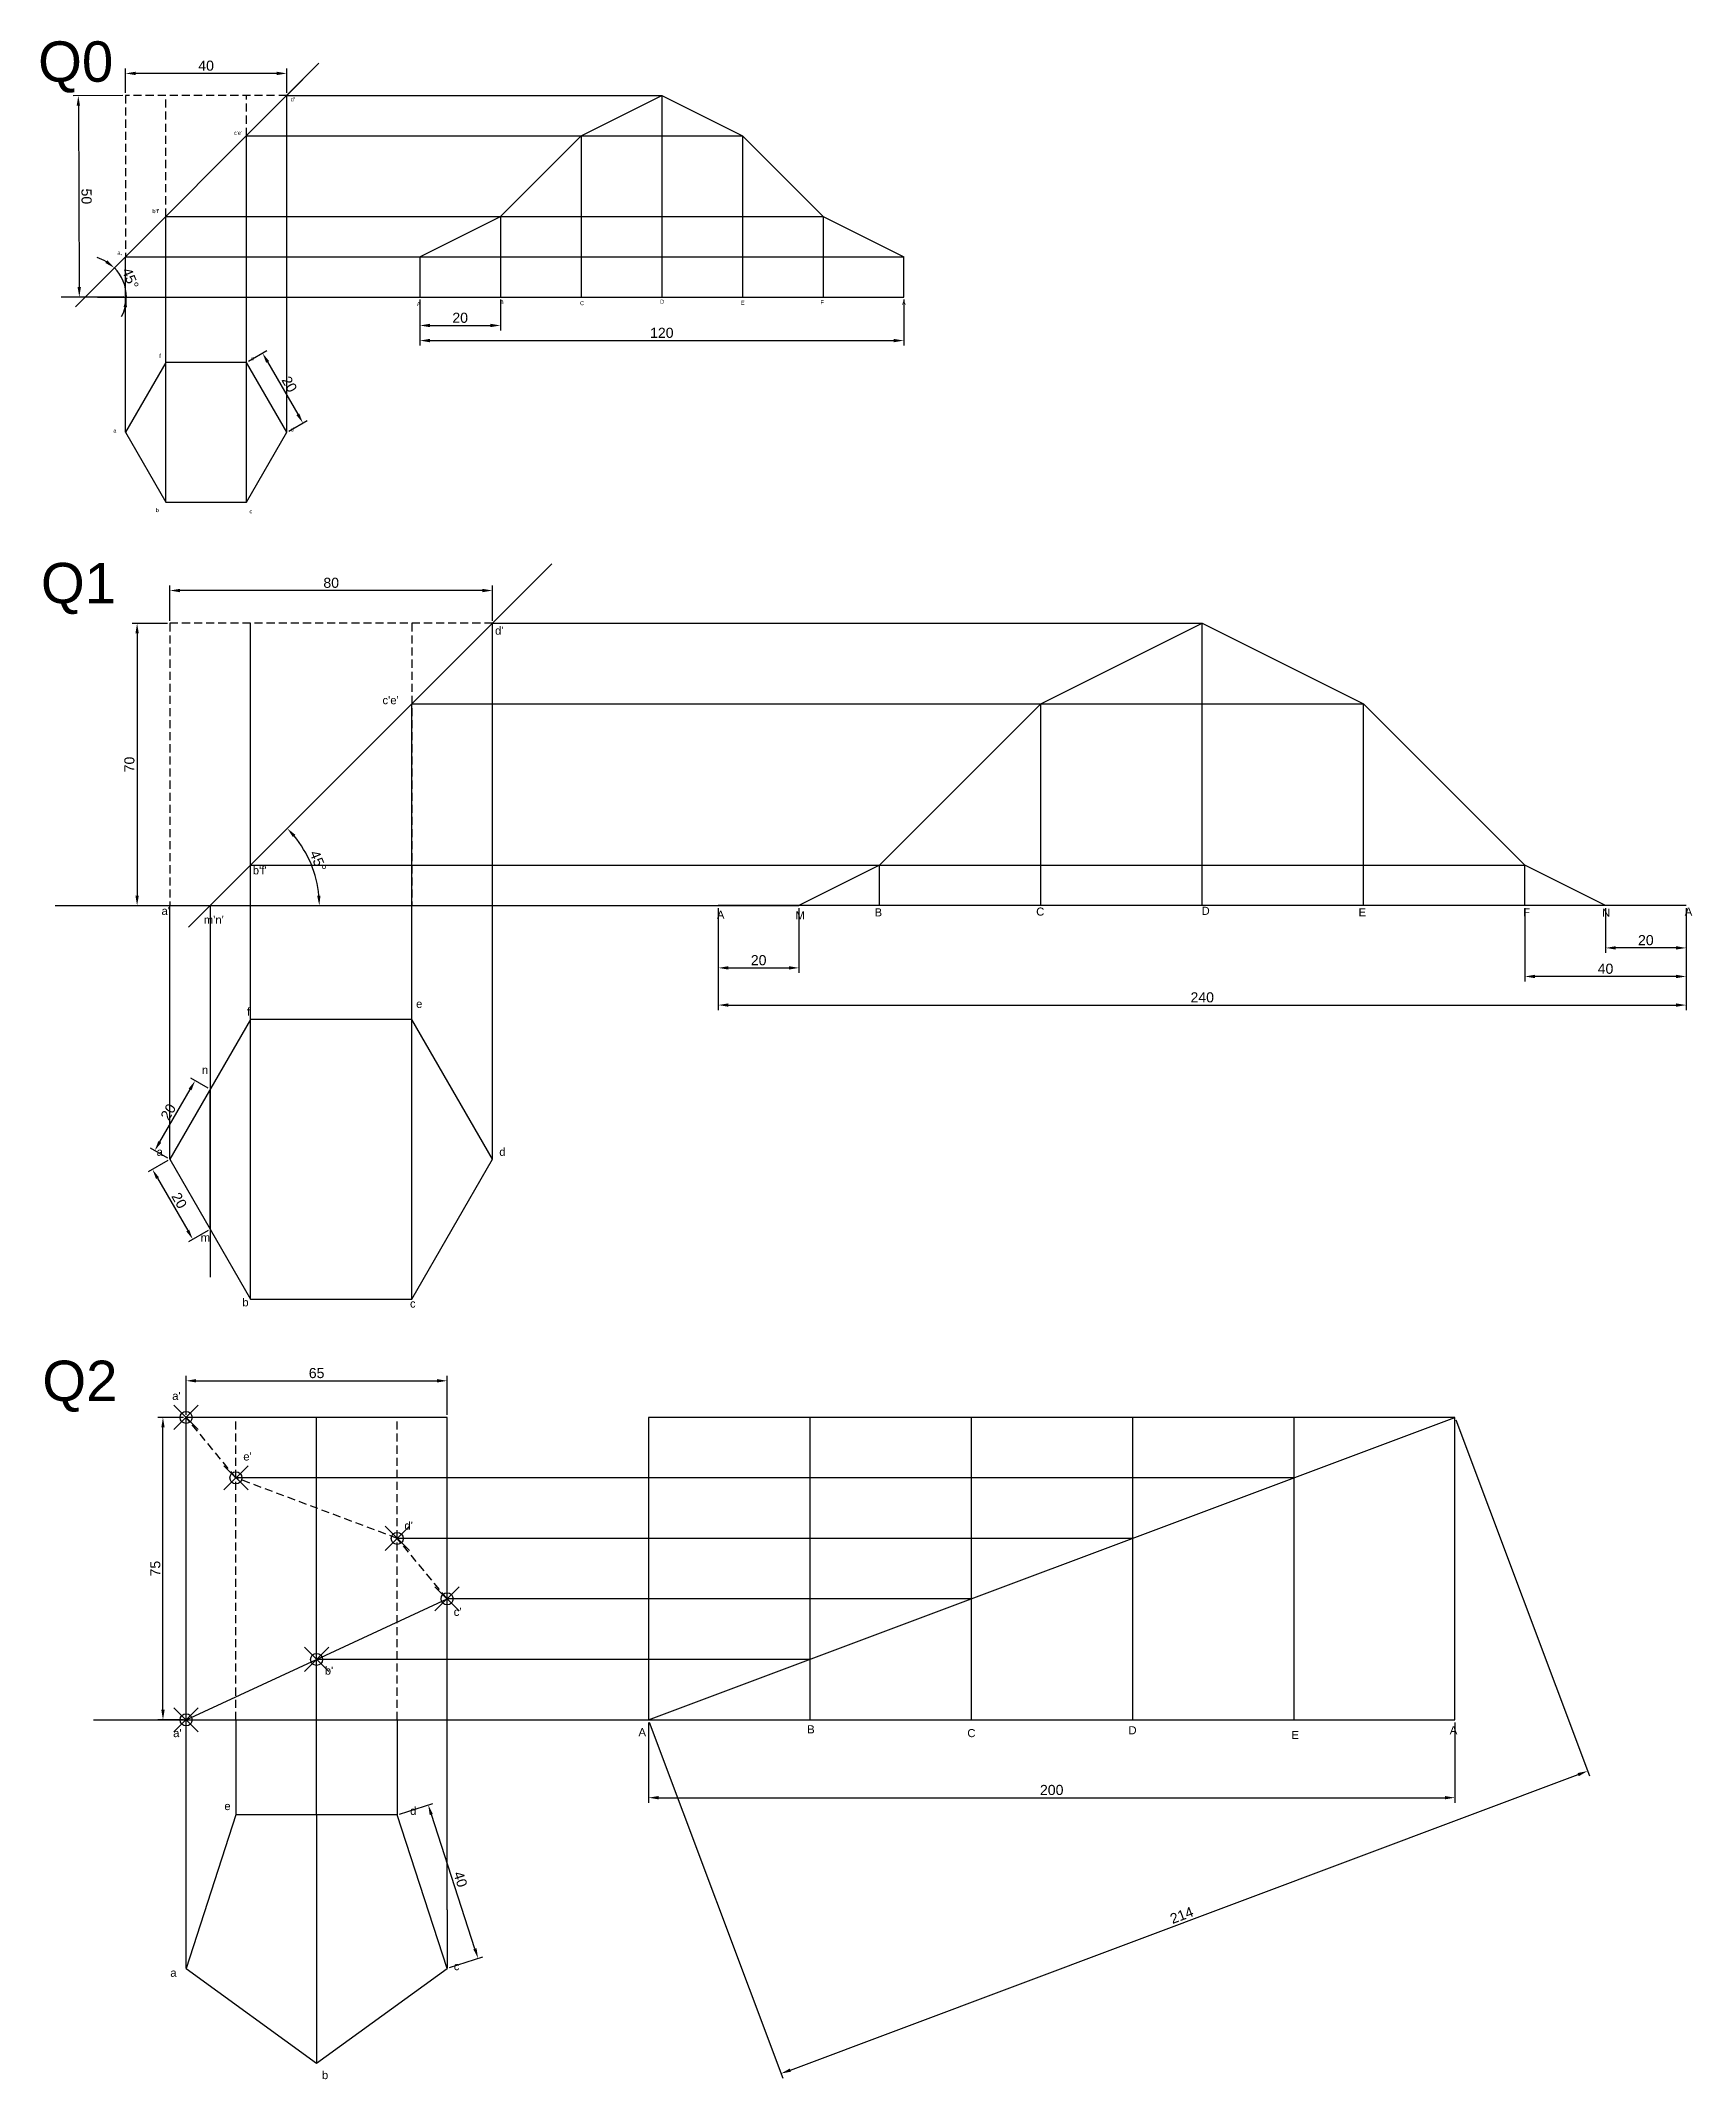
# Model space of a CAD drawing. Header units: millimetres. Extents: x 137 to 7220, y 7466 to 9893.
# Drawn here: x 4105 to 4515, y 9216 to 9722 of the extents above; entities that cross this region are included whole.
import ezdxf

# ---------------------------------------------------------------- set-up
doc = ezdxf.new("R2010")
doc.units = ezdxf.units.MM
doc.header["$PDMODE"] = 35
doc.header["$PDSIZE"] = 3
doc.linetypes.add('JIS_02_2.0', pattern=[3, 2, -1])
for name, color, linetype in [('Dimensions', 1, 'Continuous'), ('Hidden Line', 50, 'JIS_02_2.0'), ('Projection', 140, 'Continuous'), ('Text', 7, 'Continuous')]:
    doc.layers.add(name, color=color, linetype=linetype)
doc.layers.add('Object', color=7, linetype='Continuous', lineweight=30)
doc.styles.get("Standard").update_dxf_attribs({"font": 'arial.ttf'})
doc.dimstyles.new('ISO-25', dxfattribs={"dimtxt": 2.5, "dimasz": 2.5, "dimexe": 1.25, "dimexo": 0.625, "dimtad": 1, "dimdec": 0, "dimtxsty": 'Standard', "dimcen": 2.5, "dimadec": 0, "dimazin": 0, "dimtfac": 1, "dimtdec": 0, "dimtmove": 0, "dimatfit": 3, "dimfxl": 1, "dimarcsym": 0})

msp = doc.modelspace()

# ---------------------------------------------------------------- texts
at = {"layer": 'Text'}
for s, height, p in [('Q0', 10, (4104.819, 9711.58)), ("d'", 1, (4167.455, 9706.705)), ("c'e'", 1, (4153.373, 9698.389)), ("b'f'", 1, (4133.164, 9678.996)), ('a,', 1, (4124.476, 9668.67)), ('A', 1, (4198.729, 9655.986)), ('B', 1, (4219.358, 9656.44)), ('C', 1, (4239.202, 9656.166)), ('D', 1, (4259.045, 9656.531)), ('E', 1, (4279.07, 9656.257)), ('F', 1, (4298.822, 9656.348)), ('A', 1, (4319.031, 9656.257)), ('f', 1, (4134.879, 9643.116)), ('e', 1, (4157.672, 9642.531)), ('a', 1, (4123.482, 9624.571)), ('d', 1, (4167.461, 9624.863)), ('b', 1, (4134.002, 9604.859)), ('c', 1, (4157.233, 9604.567)), ('Q1', 10, (4105.519, 9582.277)), ("d'", 2, (4218.122, 9574.485)), ("c'e'", 2, (4190.226, 9557.239)), ("b'f'", 2, (4158.054, 9515.042)), ("a'", 2, (4135.432, 9504.981)), ('C', 2, (4352.308, 9504.825)), ('D', 2, (4393.325, 9505.015)), ('A', 2, (4513.134, 9504.825)), ("m'n'", 2, (4145.915, 9502.801)), ('A', 2, (4273.135, 9504.062)), ('M', 2, (4292.628, 9503.906)), ('B', 2, (4312.244, 9504.634)), ('E', 2, (4432.244, 9504.634)), ('F', 2, (4473.07, 9504.634)), ('N', 2, (4492.616, 9504.581)), ('f', 2, (4156.59, 9480.016)), ('e', 2, (4198.545, 9481.935)), ('n', 2, (4145.446, 9465.56)), ('a', 2, (4134.219, 9445.243)), ('d', 2, (4219.178, 9445.243)), ('m', 2, (4145.142, 9424.017)), ('b', 2, (4155.459, 9407.945)), ('c', 2, (4197.028, 9407.642)), ('Q2', 10, (4105.869, 9384.491)), ("a'", 2, (4138.074, 9384.752)), ("e'", 2, (4155.699, 9369.721)), ("d'", 2, (4195.65, 9352.576)), ("c'", 2, (4207.87, 9331.204)), ("b'", 2, (4175.91, 9316.643)), ("a'", 2, (4138.309, 9301.143)), ('A', 2, (4253.696, 9301.378)), ('B', 2, (4295.526, 9302.082)), ('C', 2, (4335.242, 9301.143)), ('D', 2, (4375.192, 9301.847)), ('E', 2, (4415.613, 9300.673)), ('A', 2, (4454.858, 9301.847)), ('e', 2, (4151.002, 9283.052)), ('d', 2, (4197.063, 9281.878)), ('c', 2, (4207.873, 9243.362)), ('a', 2, (4137.605, 9241.73)), ('b', 2, (4175.208, 9216.353))]:
    msp.add_text(s, height=height, dxfattribs=at).set_placement(p)

# ---------------------------------------------------------------- blocks, each defined once
blk = doc.blocks.new('*D1110')
at = {"layer": 'Defpoints', "color": 0, "transparency": 16777216}
for p in [(4143.75, 9463.88), (4147.5, 9461.72), (4137.5, 9444.4)]:
    blk.add_point(p, dxfattribs=at)
at = {"layer": 'Dimensions', "color": 0, "lineweight": -2, "transparency": 16777216}
for p, q in [((4135, 9448.73), (4142.5, 9461.72)), ((4146.95, 9462.03), (4142.67, 9464.51)), ((4136.95, 9444.71), (4132.67, 9447.19))]:
    blk.add_line(p, q, dxfattribs=at)
at = {"layer": 'Dimensions', "color": 0, "transparency": 16777216}
for points in [[(4142.14, 9461.93), (4142.86, 9461.51), (4143.75, 9463.88)], [(4134.64, 9448.94), (4135.36, 9448.52), (4133.75, 9446.56)]]:
    blk.add_solid(points, dxfattribs=at)
at = {"layer": 'Dimensions', "color": 0, "transparency": 16777216, "insert": (4137.11, 9456.17), "char_height": 2.5, "attachment_point": 5, "rotation": 60}
blk.add_mtext('20', dxfattribs=at)
blk = doc.blocks.new('*D1111')
at = {"layer": 'Defpoints', "color": 0, "transparency": 16777216}
for p in [(4137.5, 9444.4), (4147.5, 9427.08), (4143.17, 9424.58)]:
    blk.add_point(p, dxfattribs=at)
at = {"layer": 'Dimensions', "color": 0, "lineweight": -2, "transparency": 16777216}
for p, q in [((4136.95, 9444.09), (4132.08, 9441.28)), ((4134.42, 9439.74), (4141.92, 9426.75)), ((4146.95, 9426.77), (4142.08, 9423.96))]:
    blk.add_line(p, q, dxfattribs=at)
at = {"layer": 'Dimensions', "color": 0, "transparency": 16777216}
for points in [[(4134.78, 9439.94), (4134.06, 9439.53), (4133.17, 9441.9)], [(4142.28, 9426.95), (4141.56, 9426.54), (4143.17, 9424.58)]]:
    blk.add_solid(points, dxfattribs=at)
at = {"layer": 'Dimensions', "color": 0, "transparency": 16777216, "insert": (4139.81, 9434.19), "char_height": 2.5, "attachment_point": 5, "rotation": 300}
blk.add_mtext('20', dxfattribs=at)
blk = doc.blocks.new('*D1041')
at = {"layer": 'Defpoints', "color": 0, "transparency": 16777216}
for p in [(4174.47, 9716.16), (4126.38, 9660.82), (4114.08, 9655.77), (4119.58, 9658.17), (4178.79, 9658.17)]:
    blk.add_point(p, dxfattribs=at)
at = {"layer": 'Dimensions', "color": 0, "lineweight": -2, "transparency": 16777216}
for start, end in [(59.0077, 73.0154), (0, 45), (331.9846, 345.9923)]:
    blk.add_arc((4116.48, 9658.17), 10.25, start, end, dxfattribs=at)
at = {"layer": 'Dimensions', "color": 0, "transparency": 16777216}
for points in [[(4122.01, 9667.29), (4121.5, 9666.63), (4123.73, 9665.42)], [(4126.01, 9655.74), (4126.84, 9655.64), (4126.73, 9658.17)]]:
    blk.add_solid(points, dxfattribs=at)
at = {"layer": 'Dimensions', "color": 0, "transparency": 16777216, "insert": (4127.7, 9662.82), "char_height": 2.5, "attachment_point": 5, "rotation": 292.5}
blk.add_mtext('45°', dxfattribs=at)
blk = doc.blocks.new('*D1042')
at = {"layer": 'Defpoints', "color": 0, "transparency": 16777216}
for p in [(4156.48, 9641.97), (4166.48, 9624.65), (4170.48, 9626.96)]:
    blk.add_point(p, dxfattribs=at)
at = {"layer": 'Dimensions', "color": 0, "lineweight": -2, "transparency": 16777216}
for p, q in [((4157.02, 9642.28), (4161.56, 9644.9)), ((4161.73, 9642.11), (4169.23, 9629.12)), ((4167.02, 9624.96), (4171.56, 9627.58))]:
    blk.add_line(p, q, dxfattribs=at)
at = {"layer": 'Dimensions', "color": 0, "transparency": 16777216}
for points in [[(4162.09, 9642.32), (4161.37, 9641.91), (4160.48, 9644.28)], [(4169.59, 9629.33), (4168.87, 9628.92), (4170.48, 9626.96)]]:
    blk.add_solid(points, dxfattribs=at)
at = {"layer": 'Dimensions', "color": 0, "transparency": 16777216, "insert": (4167.13, 9636.57), "char_height": 2.5, "attachment_point": 5, "rotation": 300}
blk.add_mtext('20', dxfattribs=at)
blk = doc.blocks.new('*D1043')
at = {"layer": 'Defpoints', "color": 0, "transparency": 16777216}
for p in [(4199.48, 9658.17), (4319.48, 9658.17), (4319.48, 9647.4)]:
    blk.add_point(p, dxfattribs=at)
at = {"layer": 'Dimensions', "color": 0, "lineweight": -2, "transparency": 16777216}
for p, q in [((4199.48, 9657.55), (4199.48, 9646.15)), ((4319.48, 9657.55), (4319.48, 9646.15)), ((4201.98, 9647.4), (4316.98, 9647.4))]:
    blk.add_line(p, q, dxfattribs=at)
at = {"layer": 'Dimensions', "color": 0, "transparency": 16777216}
for points in [[(4201.98, 9647.82), (4201.98, 9646.98), (4199.48, 9647.4)], [(4316.98, 9647.82), (4316.98, 9646.98), (4319.48, 9647.4)]]:
    blk.add_solid(points, dxfattribs=at)
at = {"layer": 'Dimensions', "color": 0, "transparency": 16777216, "insert": (4259.48, 9649.3), "char_height": 2.5, "attachment_point": 5}
blk.add_mtext('120', dxfattribs=at)
blk = doc.blocks.new('*D1044')
at = {"layer": 'Defpoints', "color": 0, "transparency": 16777216}
for p in [(4199.48, 9658.17), (4219.48, 9658.17), (4219.48, 9651.14)]:
    blk.add_point(p, dxfattribs=at)
at = {"layer": 'Dimensions', "color": 0, "lineweight": -2, "transparency": 16777216}
for p, q in [((4199.48, 9657.55), (4199.48, 9649.89)), ((4219.48, 9657.55), (4219.48, 9649.89)), ((4201.98, 9651.14), (4216.98, 9651.14))]:
    blk.add_line(p, q, dxfattribs=at)
at = {"layer": 'Dimensions', "color": 0, "transparency": 16777216}
for points in [[(4201.98, 9651.56), (4201.98, 9650.73), (4199.48, 9651.14)], [(4216.98, 9651.56), (4216.98, 9650.73), (4219.48, 9651.14)]]:
    blk.add_solid(points, dxfattribs=at)
at = {"layer": 'Dimensions', "color": 0, "transparency": 16777216, "insert": (4209.48, 9653.04), "char_height": 2.5, "attachment_point": 5}
blk.add_mtext('20', dxfattribs=at)
blk = doc.blocks.new('*D1045')
at = {"layer": 'Defpoints', "color": 0, "transparency": 16777216}
for p in [(4126.48, 9713.63), (4126.48, 9708.17), (4166.48, 9708.17)]:
    blk.add_point(p, dxfattribs=at)
at = {"layer": 'Dimensions', "color": 0, "lineweight": -2, "transparency": 16777216}
for p, q in [((4126.48, 9708.8), (4126.48, 9714.88)), ((4166.48, 9708.8), (4166.48, 9714.88)), ((4163.98, 9713.63), (4128.98, 9713.63))]:
    blk.add_line(p, q, dxfattribs=at)
at = {"layer": 'Dimensions', "color": 0, "transparency": 16777216}
for points in [[(4128.98, 9714.05), (4128.98, 9713.22), (4126.48, 9713.63)], [(4163.98, 9714.05), (4163.98, 9713.22), (4166.48, 9713.63)]]:
    blk.add_solid(points, dxfattribs=at)
at = {"layer": 'Dimensions', "color": 0, "transparency": 16777216, "insert": (4146.48, 9715.54), "char_height": 2.5, "attachment_point": 5}
blk.add_mtext('40', dxfattribs=at)
blk = doc.blocks.new('*D1032')
at = {"layer": 'Defpoints', "color": 0, "transparency": 16777216}
for p in [(4126.48, 9708.17), (4115.04, 9658.16), (4126.73, 9658.22)]:
    blk.add_point(p, dxfattribs=at)
at = {"layer": 'Dimensions', "color": 0, "lineweight": -2, "transparency": 16777216}
for p, q in [((4125.85, 9708.17), (4113.54, 9708.11)), ((4114.8, 9705.61), (4115.03, 9660.66)), ((4126.1, 9658.22), (4113.79, 9658.16))]:
    blk.add_line(p, q, dxfattribs=at)
at = {"layer": 'Dimensions', "color": 0, "transparency": 16777216}
for points in [[(4115.22, 9705.61), (4114.38, 9705.61), (4114.79, 9708.11)], [(4115.44, 9660.67), (4114.61, 9660.66), (4115.04, 9658.16)]]:
    blk.add_solid(points, dxfattribs=at)
at = {"layer": 'Dimensions', "color": 0, "transparency": 16777216, "insert": (4116.82, 9683.15), "char_height": 2.5, "attachment_point": 5, "rotation": 270.2881}
blk.add_mtext('50', dxfattribs=at)
blk = doc.blocks.new('*D1046')
at = {"layer": 'Defpoints', "color": 0, "transparency": 16777216}
for p in [(4273.49, 9507.29), (4513.49, 9507.29), (4513.49, 9482.65)]:
    blk.add_point(p, dxfattribs=at)
at = {"layer": 'Dimensions', "color": 0, "lineweight": -2, "transparency": 16777216}
for p, q in [((4273.49, 9506.67), (4273.49, 9481.4)), ((4513.49, 9506.67), (4513.49, 9481.4)), ((4275.99, 9482.65), (4510.99, 9482.65))]:
    blk.add_line(p, q, dxfattribs=at)
at = {"layer": 'Dimensions', "color": 0, "transparency": 16777216}
for points in [[(4275.99, 9483.06), (4275.99, 9482.23), (4273.49, 9482.65)], [(4510.99, 9483.06), (4510.99, 9482.23), (4513.49, 9482.65)]]:
    blk.add_solid(points, dxfattribs=at)
at = {"layer": 'Dimensions', "color": 0, "transparency": 16777216, "insert": (4393.49, 9484.55), "char_height": 2.5, "attachment_point": 5}
blk.add_mtext('240', dxfattribs=at)
blk = doc.blocks.new('*D1047')
at = {"layer": 'Defpoints', "color": 0, "transparency": 16777216}
for p in [(4473.49, 9507.29), (4513.49, 9507.29), (4473.49, 9489.74)]:
    blk.add_point(p, dxfattribs=at)
at = {"layer": 'Dimensions', "color": 0, "lineweight": -2, "transparency": 16777216}
for p, q in [((4473.49, 9506.67), (4473.49, 9488.49)), ((4513.49, 9506.67), (4513.49, 9488.49)), ((4510.99, 9489.74), (4475.99, 9489.74))]:
    blk.add_line(p, q, dxfattribs=at)
at = {"layer": 'Dimensions', "color": 0, "transparency": 16777216}
for points in [[(4475.99, 9490.15), (4475.99, 9489.32), (4473.49, 9489.74)], [(4510.99, 9490.15), (4510.99, 9489.32), (4513.49, 9489.74)]]:
    blk.add_solid(points, dxfattribs=at)
at = {"layer": 'Dimensions', "color": 0, "transparency": 16777216, "insert": (4493.49, 9491.64), "char_height": 2.5, "attachment_point": 5}
blk.add_mtext('40', dxfattribs=at)
blk = doc.blocks.new('*D1048')
at = {"layer": 'Defpoints', "color": 0, "transparency": 16777216}
for p in [(4493.49, 9507.29), (4513.49, 9507.29), (4493.49, 9496.82)]:
    blk.add_point(p, dxfattribs=at)
at = {"layer": 'Dimensions', "color": 0, "lineweight": -2, "transparency": 16777216}
for p, q in [((4493.49, 9506.67), (4493.49, 9495.57)), ((4513.49, 9506.67), (4513.49, 9495.57)), ((4510.99, 9496.82), (4495.99, 9496.82))]:
    blk.add_line(p, q, dxfattribs=at)
at = {"layer": 'Dimensions', "color": 0, "transparency": 16777216}
for points in [[(4495.99, 9497.24), (4495.99, 9496.41), (4493.49, 9496.82)], [(4510.99, 9497.24), (4510.99, 9496.41), (4513.49, 9496.82)]]:
    blk.add_solid(points, dxfattribs=at)
at = {"layer": 'Dimensions', "color": 0, "transparency": 16777216, "insert": (4503.49, 9498.73), "char_height": 2.5, "attachment_point": 5}
blk.add_mtext('20', dxfattribs=at)
blk = doc.blocks.new('*D1049')
at = {"layer": 'Defpoints', "color": 0, "transparency": 16777216}
for p in [(4273.49, 9507.29), (4293.49, 9507.29), (4293.49, 9491.86)]:
    blk.add_point(p, dxfattribs=at)
at = {"layer": 'Dimensions', "color": 0, "lineweight": -2, "transparency": 16777216}
for p, q in [((4273.49, 9506.67), (4273.49, 9490.61)), ((4293.49, 9506.67), (4293.49, 9490.61)), ((4275.99, 9491.86), (4290.99, 9491.86))]:
    blk.add_line(p, q, dxfattribs=at)
at = {"layer": 'Dimensions', "color": 0, "transparency": 16777216}
for points in [[(4275.99, 9492.28), (4275.99, 9491.45), (4273.49, 9491.86)], [(4290.99, 9492.28), (4290.99, 9491.45), (4293.49, 9491.86)]]:
    blk.add_solid(points, dxfattribs=at)
at = {"layer": 'Dimensions', "color": 0, "transparency": 16777216, "insert": (4283.49, 9493.76), "char_height": 2.5, "attachment_point": 5}
blk.add_mtext('20', dxfattribs=at)
blk = doc.blocks.new('*D1050')
at = {"layer": 'Defpoints', "color": 0, "transparency": 16777216}
for p in [(4232.22, 9592.02), (4173.63, 9514.3), (4109.08, 9507.29), (4239.23, 9507.29), (4142.13, 9501.93)]:
    blk.add_point(p, dxfattribs=at)
at = {"layer": 'Dimensions', "color": 0, "lineweight": -2, "transparency": 16777216}
blk.add_arc((4147.5, 9507.29), 27.05, 5.2963, 39.7037, dxfattribs=at)
at = {"layer": 'Dimensions', "color": 0, "transparency": 16777216}
for points in [[(4168, 9524.3), (4168.62, 9524.86), (4166.63, 9526.42)], [(4174.85, 9509.81), (4174.02, 9509.77), (4174.55, 9507.29)]]:
    blk.add_solid(points, dxfattribs=at)
at = {"layer": 'Dimensions', "color": 0, "transparency": 16777216, "insert": (4174.24, 9518.37), "char_height": 2.5, "attachment_point": 5, "rotation": 292.5}
blk.add_mtext('45°', dxfattribs=at)
blk = doc.blocks.new('*D1051')
at = {"layer": 'Defpoints', "color": 0, "transparency": 16777216}
for p in [(4137.5, 9585.43), (4137.5, 9577.29), (4217.5, 9577.29)]:
    blk.add_point(p, dxfattribs=at)
at = {"layer": 'Dimensions', "color": 0, "lineweight": -2, "transparency": 16777216}
for p, q in [((4137.5, 9577.92), (4137.5, 9586.68)), ((4215, 9585.43), (4140, 9585.43)), ((4217.5, 9577.92), (4217.5, 9586.68))]:
    blk.add_line(p, q, dxfattribs=at)
at = {"layer": 'Dimensions', "color": 0, "transparency": 16777216}
for points in [[(4140, 9585.84), (4140, 9585.01), (4137.5, 9585.43)], [(4215, 9585.84), (4215, 9585.01), (4217.5, 9585.43)]]:
    blk.add_solid(points, dxfattribs=at)
at = {"layer": 'Dimensions', "color": 0, "transparency": 16777216, "insert": (4177.5, 9587.33), "char_height": 2.5, "attachment_point": 5}
blk.add_mtext('80', dxfattribs=at)
blk = doc.blocks.new('*D1052')
at = {"layer": 'Defpoints', "color": 0, "transparency": 16777216}
for p in [(4137.5, 9577.29), (4129.37, 9507.29), (4137.5, 9507.29)]:
    blk.add_point(p, dxfattribs=at)
at = {"layer": 'Dimensions', "color": 0, "lineweight": -2, "transparency": 16777216}
for p, q in [((4136.87, 9577.29), (4128.12, 9577.29)), ((4129.37, 9574.79), (4129.37, 9509.79)), ((4136.87, 9507.29), (4128.12, 9507.29))]:
    blk.add_line(p, q, dxfattribs=at)
at = {"layer": 'Dimensions', "color": 0, "transparency": 16777216}
for points in [[(4128.95, 9574.79), (4129.79, 9574.79), (4129.37, 9577.29)], [(4128.95, 9509.79), (4129.79, 9509.79), (4129.37, 9507.29)]]:
    blk.add_solid(points, dxfattribs=at)
at = {"layer": 'Dimensions', "color": 0, "transparency": 16777216, "insert": (4127.47, 9542.29), "char_height": 2.5, "attachment_point": 5, "rotation": 90}
blk.add_mtext('70', dxfattribs=at)
blk = doc.blocks.new('*D1053')
at = {"layer": 'Defpoints', "color": 0, "transparency": 16777216}
for p in [(4201.56, 9284.33), (4193.88, 9281.84), (4206.24, 9243.8)]:
    blk.add_point(p, dxfattribs=at)
at = {"layer": 'Dimensions', "color": 0, "lineweight": -2, "transparency": 16777216}
for p, q in [((4194.47, 9282.03), (4202.74, 9284.72)), ((4213.14, 9248.67), (4202.33, 9281.96)), ((4206.83, 9243.99), (4215.1, 9246.68))]:
    blk.add_line(p, q, dxfattribs=at)
at = {"layer": 'Dimensions', "color": 0, "transparency": 16777216}
for points in [[(4202.72, 9282.08), (4201.93, 9281.83), (4201.56, 9284.33)], [(4213.54, 9248.8), (4212.75, 9248.54), (4213.92, 9246.29)]]:
    blk.add_solid(points, dxfattribs=at)
at = {"layer": 'Dimensions', "color": 0, "transparency": 16777216, "insert": (4209.54, 9265.9), "char_height": 2.5, "attachment_point": 5, "rotation": 288}
blk.add_mtext('40', dxfattribs=at)
blk = doc.blocks.new('*D1054')
at = {"layer": 'Defpoints', "color": 0, "transparency": 16777216}
for p in [(4135.78, 9380.42), (4141.51, 9380.42), (4141.51, 9305.42)]:
    blk.add_point(p, dxfattribs=at)
at = {"layer": 'Dimensions', "color": 0, "lineweight": -2, "transparency": 16777216}
for p, q in [((4140.89, 9380.42), (4134.53, 9380.42)), ((4135.78, 9307.92), (4135.78, 9377.92)), ((4140.89, 9305.42), (4134.53, 9305.42))]:
    blk.add_line(p, q, dxfattribs=at)
at = {"layer": 'Dimensions', "color": 0, "transparency": 16777216}
for points in [[(4135.37, 9377.92), (4136.2, 9377.92), (4135.78, 9380.42)], [(4135.37, 9307.92), (4136.2, 9307.92), (4135.78, 9305.42)]]:
    blk.add_solid(points, dxfattribs=at)
at = {"layer": 'Dimensions', "color": 0, "transparency": 16777216, "insert": (4133.89, 9342.92), "char_height": 2.5, "attachment_point": 5, "rotation": 90}
blk.add_mtext('75', dxfattribs=at)
blk = doc.blocks.new('*D1055')
at = {"layer": 'Defpoints', "color": 0, "transparency": 16777216}
for p in [(4206.24, 9389.49), (4141.51, 9380.42), (4206.24, 9380.42)]:
    blk.add_point(p, dxfattribs=at)
at = {"layer": 'Dimensions', "color": 0, "lineweight": -2, "transparency": 16777216}
for p, q in [((4141.51, 9381.04), (4141.51, 9390.74)), ((4206.24, 9381.04), (4206.24, 9390.74)), ((4144.01, 9389.49), (4203.74, 9389.49))]:
    blk.add_line(p, q, dxfattribs=at)
at = {"layer": 'Dimensions', "color": 0, "transparency": 16777216}
for points in [[(4144.01, 9389.91), (4144.01, 9389.07), (4141.51, 9389.49)], [(4203.74, 9389.91), (4203.74, 9389.07), (4206.24, 9389.49)]]:
    blk.add_solid(points, dxfattribs=at)
at = {"layer": 'Dimensions', "color": 0, "transparency": 16777216, "insert": (4173.88, 9391.39), "char_height": 2.5, "attachment_point": 5}
blk.add_mtext('65', dxfattribs=at)
blk = doc.blocks.new('*D1056')
at = {"layer": 'Defpoints', "color": 0, "transparency": 16777216}
for p in [(4256.16, 9305.42), (4456.16, 9305.42), (4456.16, 9286.13)]:
    blk.add_point(p, dxfattribs=at)
at = {"layer": 'Dimensions', "color": 0, "lineweight": -2, "transparency": 16777216}
for p, q in [((4256.16, 9304.79), (4256.16, 9284.88)), ((4456.16, 9304.79), (4456.16, 9284.88)), ((4258.66, 9286.13), (4453.66, 9286.13))]:
    blk.add_line(p, q, dxfattribs=at)
at = {"layer": 'Dimensions', "color": 0, "transparency": 16777216}
for points in [[(4258.66, 9286.54), (4258.66, 9285.71), (4256.16, 9286.13)], [(4453.66, 9286.54), (4453.66, 9285.71), (4456.16, 9286.13)]]:
    blk.add_solid(points, dxfattribs=at)
at = {"layer": 'Dimensions', "color": 0, "transparency": 16777216, "insert": (4356.16, 9288.03), "char_height": 2.5, "attachment_point": 5}
blk.add_mtext('200', dxfattribs=at)
blk = doc.blocks.new('*D1057')
at = {"layer": 'Defpoints', "color": 0, "transparency": 16777216}
for p in [(4456.16, 9380.42), (4256.16, 9305.42), (4489.05, 9292.73)]:
    blk.add_point(p, dxfattribs=at)
at = {"layer": 'Dimensions', "color": 0, "lineweight": -2, "transparency": 16777216}
for p, q in [((4456.38, 9379.83), (4489.49, 9291.56)), ((4256.38, 9304.83), (4289.49, 9216.56)), ((4291.39, 9218.6), (4486.71, 9291.85))]:
    blk.add_line(p, q, dxfattribs=at)
at = {"layer": 'Dimensions', "color": 0, "transparency": 16777216}
for points in [[(4486.56, 9292.24), (4486.85, 9291.46), (4489.05, 9292.73)], [(4291.24, 9218.99), (4291.53, 9218.21), (4289.05, 9217.73)]]:
    blk.add_solid(points, dxfattribs=at)
at = {"layer": 'Dimensions', "color": 0, "transparency": 16777216, "insert": (4388.39, 9256.99), "char_height": 2.5, "attachment_point": 5, "rotation": 20.556}
blk.add_mtext('214', dxfattribs=at)

# ---------------------------------------------------------------- dimensions: what is measured, and where the dimension line sits
at = {"layer": 'Dimensions'}
for base, line1, line2, picture, middle in [((4126.379, 9660.824), ((4119.579, 9658.17), (4178.791, 9658.17)), ((4174.467, 9716.16), (4114.076, 9655.769)), '*D1041', (4127.7, 9662.819)), ((4173.628, 9514.295), ((4109.084, 9507.293), (4239.235, 9507.293)), ((4232.219, 9592.017), (4142.13, 9501.927)), '*D1050', (4174.243, 9518.372))]:
    dim = msp.add_angular_dim_2l(base=base, line1=line1, line2=line2, dimstyle='ISO-25', dxfattribs=at)
    dim.commit()
    dim.dimension.update_dxf_attribs({"geometry": picture, "text_midpoint": middle})
for base, p1, p2, picture, middle in [((4126.477, 9713.634), (4166.477, 9708.17), (4126.477, 9708.17), '*D1045', (4146.477, 9715.535)), ((4319.481, 9647.402), (4199.481, 9658.17), (4319.481, 9658.17), '*D1043', (4259.481, 9649.303)), ((4219.481, 9651.143), (4199.481, 9658.17), (4219.481, 9658.17), '*D1044', (4209.481, 9653.044)), ((4137.495, 9585.427), (4217.495, 9577.293), (4137.495, 9577.293), '*D1051', (4177.495, 9587.329)), ((4513.492, 9482.648), (4273.492, 9507.293), (4513.492, 9507.293), '*D1046', (4393.492, 9484.55)), ((4293.492, 9491.863), (4273.492, 9507.293), (4293.492, 9507.293), '*D1049', (4283.492, 9493.764)), ((4473.492, 9489.737), (4513.492, 9507.293), (4473.492, 9507.293), '*D1047', (4493.492, 9491.638)), ((4493.492, 9496.825), (4513.492, 9507.293), (4493.492, 9507.293), '*D1048', (4503.492, 9498.726)), ((4206.236, 9389.489), (4141.514, 9380.418), (4206.236, 9380.418), '*D1055', (4173.875, 9391.39)), ((4456.162, 9286.127), (4256.162, 9305.418), (4456.162, 9305.418), '*D1056', (4356.162, 9288.029))]:
    dim = msp.add_linear_dim(base=base, p1=p1, p2=p2, dimstyle='ISO-25', dxfattribs=at)
    dim.commit()
    dim.dimension.update_dxf_attribs({"geometry": picture, "text_midpoint": middle})
for p1, p2, distance, picture, middle in [((4126.477, 9708.17), (4126.728, 9658.222), -11.689, '*D1032', (4116.816, 9683.147)), ((4156.477, 9641.969), (4166.477, 9624.648), 4.622, '*D1042', (4167.126, 9636.57)), ((4137.495, 9444.401), (4147.495, 9461.721), 4.322, '*D1110', (4137.105, 9456.173)), ((4137.495, 9444.401), (4147.495, 9427.08), -4.999, '*D1111', (4139.813, 9434.192)), ((4256.162, 9305.418), (4456.162, 9380.418), -93.655, '*D1057', (4388.387, 9256.986)), ((4206.236, 9243.796), (4193.875, 9281.838), -8.075, '*D1053', (4209.544, 9265.9))]:
    dim = msp.add_aligned_dim(p1=p1, p2=p2, distance=distance, dimstyle='ISO-25', dxfattribs=at)
    dim.commit()
    dim.dimension.update_dxf_attribs({"geometry": picture, "text_midpoint": middle})
for base, p1, p2, picture, middle in [((4129.369, 9507.293), (4137.495, 9577.293), (4137.495, 9507.293), '*D1052', (4127.468, 9542.293)), ((4135.782, 9380.418), (4141.514, 9305.418), (4141.514, 9380.418), '*D1054', (4133.886, 9342.918))]:
    dim = msp.add_linear_dim(base=base, p1=p1, p2=p2, angle=90, dimstyle='ISO-25', dxfattribs=at)
    dim.commit()
    dim.dimension.update_dxf_attribs({"geometry": picture, "text_midpoint": middle})

# ---------------------------------------------------------------- linework, layer by layer
at = {"layer": 'Hidden Line'}
for p, q in [((4166.477, 9708.17), (4126.477, 9708.17)), ((4126.477, 9708.17), (4126.477, 9668.17)), ((4136.477, 9678.17), (4136.477, 9708.17)), ((4156.477, 9698.17), (4156.477, 9708.17)), ((4156.477, 9658.17), (4156.477, 9698.17)), ((4136.477, 9658.17), (4136.477, 9678.17)), ((4217.495, 9577.293), (4137.495, 9577.293)), ((4137.495, 9577.293), (4137.495, 9507.293)), ((4157.495, 9507.293), (4157.495, 9577.293)), ((4157.495, 9517.293), (4157.495, 9577.293)), ((4197.495, 9577.293), (4197.495, 9507.293)), ((4197.495, 9577.293), (4197.495, 9557.293)), ((4153.875, 9365.418), (4141.514, 9380.418)), ((4153.875, 9305.418), (4153.875, 9380.418)), ((4193.875, 9305.418), (4193.875, 9380.418)), ((4193.875, 9350.418), (4153.875, 9365.418)), ((4206.236, 9335.418), (4193.875, 9350.418))]:
    msp.add_line(p, q, dxfattribs=at)
at = {"layer": 'Object'}
for p, q in [((4174.467, 9716.16), (4114.076, 9655.769)), ((4166.477, 9708.17), (4174.467, 9716.16)), ((4166.477, 9658.17), (4166.477, 9708.17)), ((4239.481, 9698.17), (4259.481, 9708.17)), ((4259.481, 9708.17), (4259.481, 9658.17)), ((4259.481, 9708.17), (4279.481, 9698.17)), ((4156.477, 9658.17), (4156.477, 9698.17)), ((4219.481, 9678.17), (4239.481, 9698.17)), ((4239.481, 9698.17), (4239.481, 9658.17)), ((4279.481, 9698.17), (4279.481, 9658.17)), ((4279.481, 9698.17), (4299.481, 9678.17)), ((4136.477, 9658.17), (4136.477, 9678.17)), ((4199.481, 9668.17), (4219.481, 9678.17)), ((4219.481, 9678.17), (4219.481, 9658.17)), ((4299.481, 9678.17), (4299.481, 9658.17)), ((4299.481, 9678.17), (4319.481, 9668.17)), ((4126.477, 9658.17), (4126.477, 9668.17)), ((4199.481, 9668.17), (4199.481, 9658.17)), ((4319.481, 9658.17), (4319.481, 9668.17)), ((4119.579, 9658.17), (4110.5, 9658.17)), ((4119.579, 9658.17), (4178.791, 9658.17)), ((4178.791, 9658.17), (4199.481, 9658.17)), ((4199.481, 9658.17), (4319.481, 9658.17)), ((4232.219, 9592.017), (4142.13, 9501.927)), ((4217.495, 9577.293), (4232.219, 9592.017)), ((4217.495, 9507.293), (4217.495, 9577.293)), ((4353.492, 9557.293), (4393.492, 9577.293)), ((4393.492, 9507.293), (4393.492, 9577.293)), ((4393.492, 9577.293), (4433.492, 9557.293)), ((4197.495, 9507.293), (4197.495, 9557.293)), ((4313.492, 9517.293), (4353.492, 9557.293)), ((4353.492, 9507.293), (4353.492, 9557.293)), ((4433.492, 9507.293), (4433.492, 9557.293)), ((4433.492, 9557.293), (4473.492, 9517.293)), ((4157.495, 9507.293), (4157.495, 9517.293)), ((4313.492, 9517.293), (4293.492, 9507.293)), ((4313.492, 9507.293), (4313.492, 9517.293)), ((4473.492, 9507.293), (4473.492, 9517.293)), ((4493.492, 9507.293), (4473.492, 9517.293)), ((4109.084, 9507.293), (4239.235, 9507.293)), ((4239.235, 9507.293), (4273.492, 9507.293)), ((4513.492, 9507.293), (4273.492, 9507.293)), ((4273.492, 9507.293), (4293.492, 9507.293)), ((4513.492, 9507.293), (4493.492, 9507.293)), ((4147.495, 9427.08), (4147.495, 9461.258)), ((4141.514, 9305.418), (4141.514, 9380.418)), ((4206.236, 9380.418), (4141.514, 9380.418)), ((4173.875, 9305.418), (4173.875, 9380.418)), ((4206.236, 9305.418), (4206.236, 9380.418)), ((4456.162, 9380.418), (4256.162, 9380.418)), ((4256.162, 9380.418), (4256.162, 9305.418)), ((4256.162, 9305.418), (4456.162, 9380.418)), ((4296.162, 9380.418), (4296.162, 9305.418)), ((4336.162, 9380.418), (4336.162, 9305.418)), ((4376.162, 9380.418), (4376.162, 9305.418)), ((4416.162, 9380.418), (4416.162, 9305.418)), ((4456.162, 9305.418), (4456.162, 9380.418)), ((4173.875, 9320.418), (4206.236, 9335.418)), ((4141.514, 9305.418), (4173.875, 9320.418)), ((4118.587, 9305.418), (4269.163, 9305.418)), ((4256.162, 9305.418), (4456.162, 9305.418))]:
    msp.add_line(p, q, dxfattribs=at)
for points in [[(4156.477, 9641.969), (4136.477, 9641.969), (4126.477, 9624.648), (4136.477, 9607.328), (4156.477, 9607.328), (4166.477, 9624.648)], [(4197.495, 9479.042), (4157.495, 9479.042), (4137.495, 9444.401), (4157.495, 9409.76), (4197.495, 9409.76), (4217.495, 9444.401)], [(4193.875, 9281.838), (4153.875, 9281.838), (4141.514, 9243.796), (4173.875, 9220.284), (4206.236, 9243.796)]]:
    msp.add_lwpolyline(points, close=True, dxfattribs=at)
for p in [(4141.514, 9380.418), (4153.875, 9365.418), (4193.875, 9350.418), (4206.236, 9335.418), (4173.875, 9320.418), (4141.514, 9305.418)]:
    msp.add_point(p, dxfattribs=at)
at = {"layer": 'Projection'}
for p, q in [((4166.477, 9708.17), (4259.481, 9708.17)), ((4156.477, 9698.17), (4279.481, 9698.17)), ((4136.477, 9678.17), (4299.481, 9678.17)), ((4126.477, 9668.17), (4319.481, 9668.17)), ((4126.477, 9624.648), (4126.477, 9658.17)), ((4136.477, 9607.328), (4136.477, 9658.17)), ((4156.477, 9607.328), (4156.477, 9658.17)), ((4166.477, 9624.648), (4166.477, 9658.17)), ((4217.495, 9577.293), (4393.492, 9577.293)), ((4197.495, 9557.293), (4433.492, 9557.293)), ((4157.495, 9517.293), (4473.492, 9517.293)), ((4137.495, 9444.401), (4137.495, 9507.293)), ((4147.495, 9507.293), (4147.495, 9415.223)), ((4157.495, 9409.76), (4157.495, 9507.293)), ((4197.495, 9409.76), (4197.495, 9507.293)), ((4217.495, 9444.401), (4217.495, 9507.293)), ((4416.162, 9365.418), (4153.875, 9365.418)), ((4376.162, 9350.418), (4193.875, 9350.418)), ((4336.162, 9335.418), (4206.236, 9335.418)), ((4296.162, 9320.418), (4173.875, 9320.418)), ((4141.514, 9243.796), (4141.514, 9305.418)), ((4153.875, 9305.418), (4153.875, 9281.838)), ((4173.875, 9281.838), (4173.875, 9305.418)), ((4193.875, 9305.418), (4193.875, 9281.838)), ((4206.236, 9258.327), (4206.236, 9305.418)), ((4173.875, 9281.838), (4173.875, 9220.284)), ((4206.236, 9258.327), (4206.236, 9243.796))]:
    msp.add_line(p, q, dxfattribs=at)

msp.set_redraw_order([(e.dxf.handle, doc.entitydb.next_handle()) for e in msp.query("TEXT MTEXT ATTDEF DIMENSION ARC_DIMENSION")])  # texts and dimensions are drawn at this point

doc.saveas('drawing.dxf')
